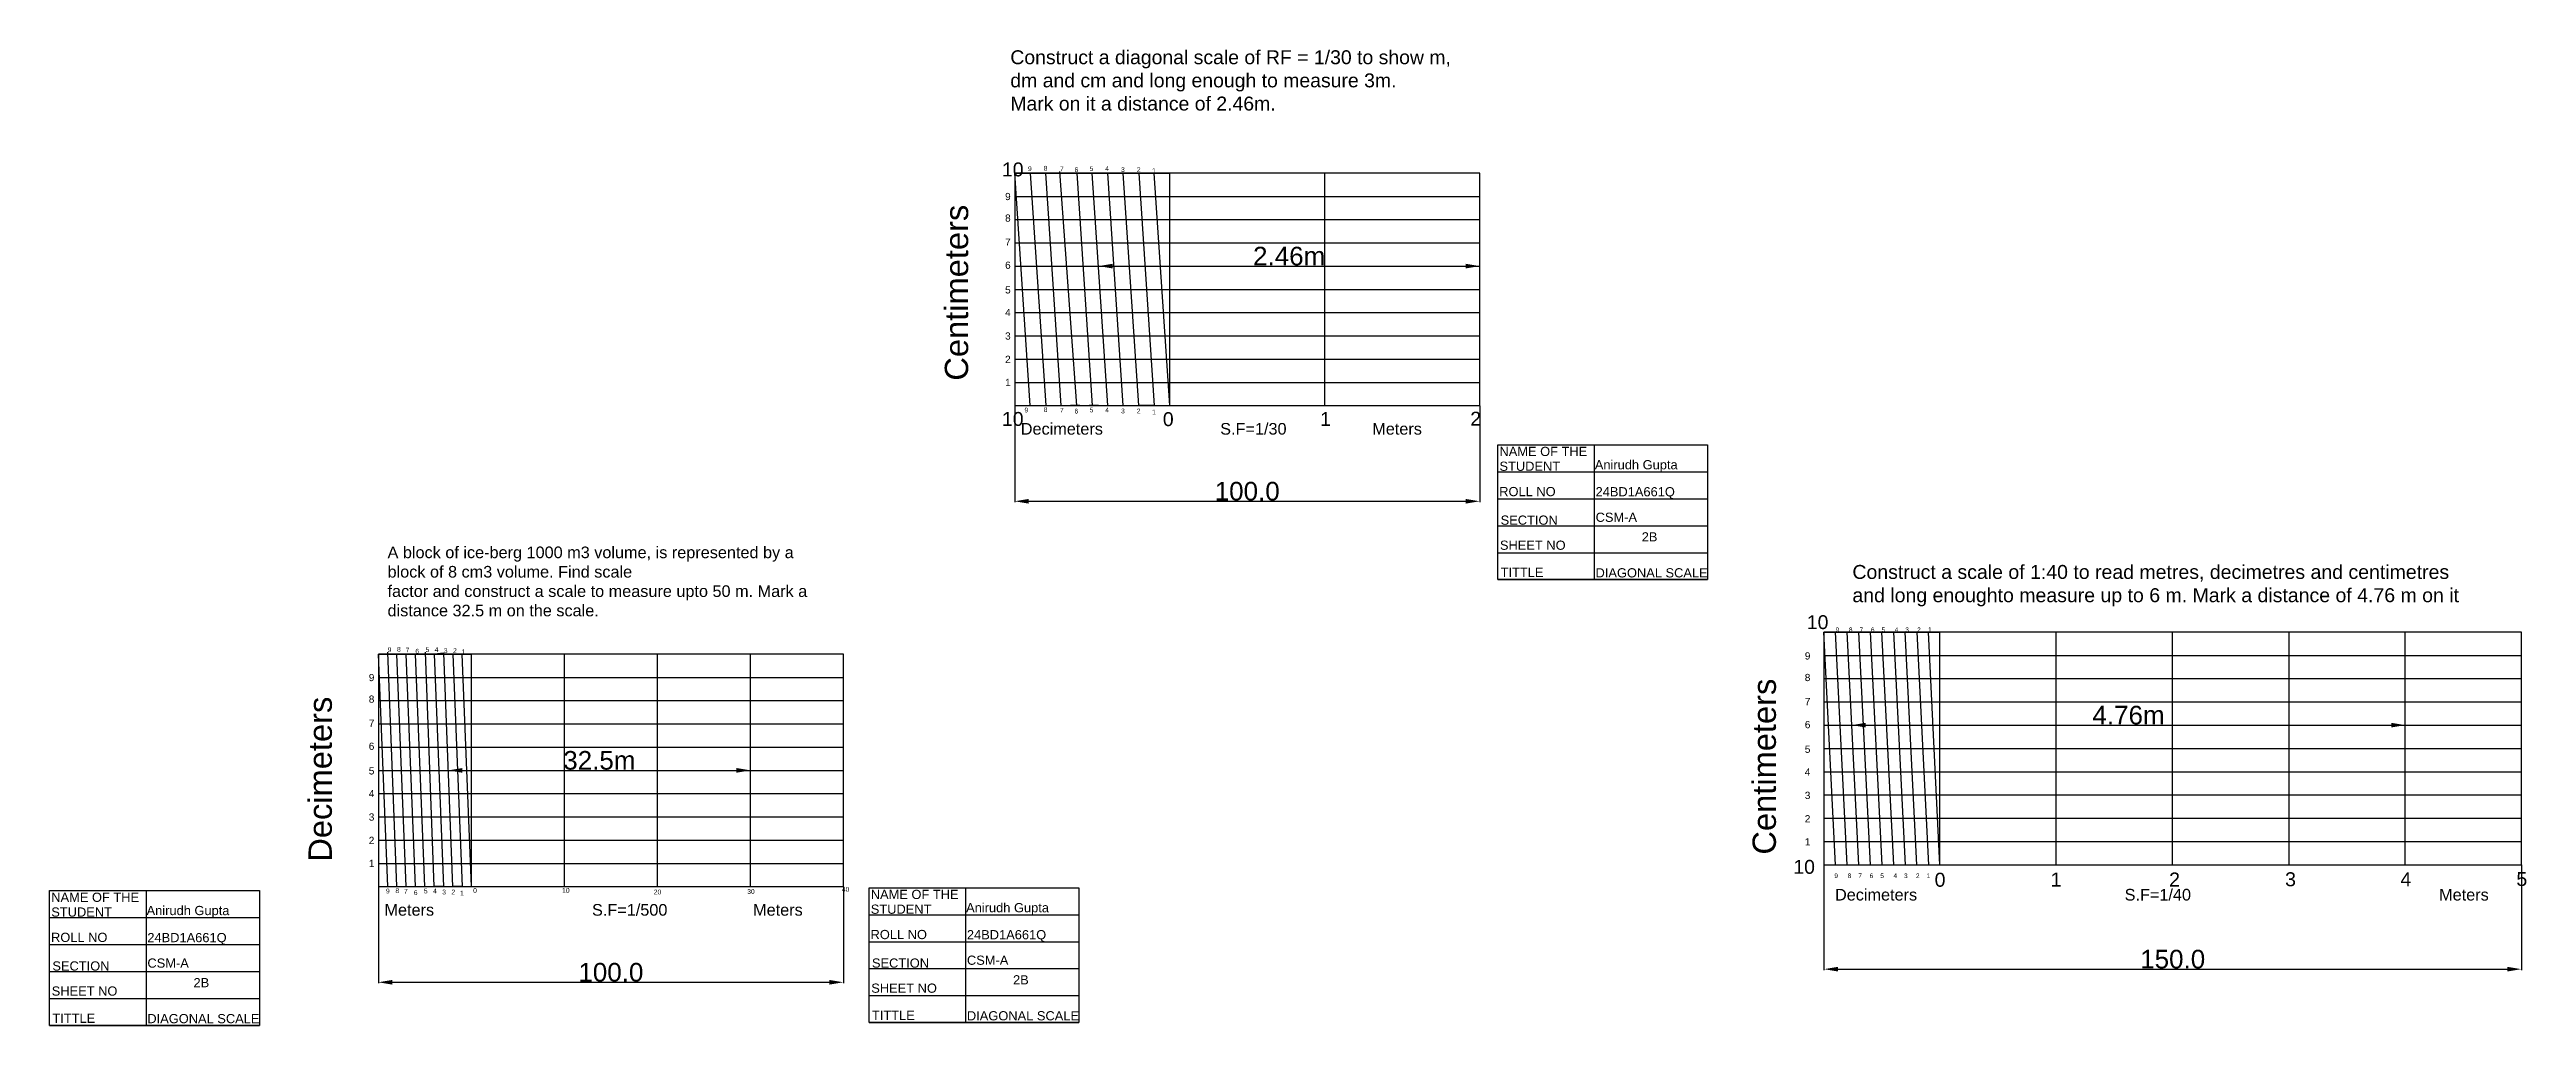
# Model space of a CAD drawing. Header units: millimetres. Extents: x 46 to 2491, y 24 to 306.
# Drawn here: x 908 to 1441, y 76 to 286 of the extents above; entities that cross this region are included whole.
import ezdxf

# ---------------------------------------------------------------- set-up
doc = ezdxf.new("R2010")
doc.units = ezdxf.units.MM
doc.header["$MEASUREMENT"] = 0
doc.header["$PDMODE"] = 1
doc.styles.get("Standard").update_dxf_attribs({"font": 'arial.ttf'})
doc.dimstyles.get("Standard").update_dxf_attribs({"dimtxt": 4, "dimasz": 3, "dimexe": 0.18, "dimexo": 0.0625, "dimgap": 0.09, "dimtad": 1, "dimdec": 1, "dimzin": 0, "dimdsep": 46, "dimtxsty": 'Standard', "dimcen": 0.09, "dimclrd": 6, "dimclre": 4, "dimadec": 0, "dimazin": 0, "dimtfac": 1, "dimtdec": 1, "dimtofl": 0, "dimtmove": 0, "dimatfit": 3, "dimfxl": 1, "dimtolj": 1, "dimtzin": 0, "dimarcsym": 1})

msp = doc.modelspace()

# ---------------------------------------------------------------- texts
for s, height, p in [('10', 2.987, (1112.96, 258.25)), ('9', 1.03, (1118.56, 259.39)), ('8', 1.03, (1121.94, 259.48)), ('7', 1.03, (1125.44, 259.32)), ('6', 1.03, (1128.56, 259.16)), ('5', 1.03, (1131.82, 259.41)), ('4', 1.03, (1135.18, 259.41)), ('3', 1.03, (1138.58, 259.19)), ('2', 1.03, (1141.97, 259.18)), ('1', 1.03, (1145.26, 258.96)), ('9', 1.55, (1113.63, 253.15)), ('8', 1.55, (1113.63, 248.51)), ('7', 1.55, (1113.63, 243.32)), ('6', 1.55, (1113.63, 238.38)), ('5', 1.55, (1113.63, 233.08)), ('4', 1.55, (1113.63, 228.21)), ('3', 1.55, (1113.63, 223.16)), ('2', 1.55, (1113.63, 218.14)), ('1', 1.55, (1113.63, 213.18)), ('9', 1.03, (1117.8, 207.5)), ('8', 1.03, (1121.94, 207.59)), ('7', 1.03, (1125.44, 207.43)), ('6', 1.03, (1128.56, 207.27)), ('5', 1.03, (1131.82, 207.52)), ('4', 1.03, (1135.18, 207.52)), ('3', 1.03, (1138.58, 207.3)), ('2', 1.03, (1141.97, 207.29)), ('1', 1.03, (1145.26, 207.07)), ('10', 2.987, (1112.96, 204.61)), ('0', 2.99, (1147.56, 204.56)), ('1', 2.99, (1181.39, 204.61)), ('2', 2.99, (1213.68, 204.66)), ('NAME OF THE', 1.9784, (1219.95, 198.13)), ('Anirudh Gupta', 1.9784, (1240.45, 195.27)), ('STUDENT        ', 1.9784, (1219.95, 194.95)), ('ROLL NO', 1.978, (1219.9, 189.5)), ('24BD1A661Q', 1.978, (1240.62, 189.46)), ('SECTION', 1.978, (1220.2, 183.36)), ('CSM-A', 1.978, (1240.63, 183.98)), ('2B', 1.978, (1250.54, 179.76)), ('SHEET NO', 1.978, (1220.05, 177.97)), ('TITTLE', 1.978, (1220.2, 172.12)), ('DIAGONAL SCALE', 1.9784, (1240.61, 172.03)), ('10', 2.987, (1286.05, 160.92)), ('9', 0.979, (1292.23, 160.29)), ('8', 0.979, (1295.11, 160.29)), ('7', 0.979, (1297.39, 160.29)), ('6', 0.979, (1299.84, 160.29)), ('5', 0.979, (1302.13, 160.29)), ('4', 0.979, (1304.95, 160.29)), ('3', 0.979, (1307.24, 160.29)), ('2', 0.979, (1309.79, 160.29)), ('1', 0.979, (1312.14, 160.34)), ('9', 1.03, (980.86, 155.98)), ('8', 1.03, (982.87, 156.06)), ('7', 1.03, (984.72, 155.9)), ('6', 1.03, (986.82, 155.65)), ('5', 1.03, (988.99, 155.99)), ('4', 1.03, (990.96, 155.99)), ('3', 1.03, (992.94, 155.77)), ('2', 1.03, (994.92, 155.77)), ('1', 1.03, (996.8, 155.55)), ('9', 1.55, (1285.61, 154.38)), ('9', 1.55, (976.79, 149.73)), ('8', 1.55, (1285.61, 149.74)), ('8', 1.55, (976.79, 145.09)), ('7', 1.55, (1285.61, 144.55)), ('7', 1.55, (976.79, 139.9)), ('6', 1.55, (1285.61, 139.61)), ('6', 1.55, (976.79, 134.96)), ('5', 1.55, (1285.61, 134.32)), ('5', 1.55, (976.79, 129.67)), ('4', 1.55, (1285.61, 129.44)), ('4', 1.55, (976.79, 124.79)), ('3', 1.55, (1285.61, 124.4)), ('3', 1.55, (976.79, 119.75)), ('2', 1.55, (1285.61, 119.37)), ('2', 1.55, (976.79, 114.72)), ('1', 1.55, (1285.61, 114.42)), ('1', 1.55, (976.79, 109.77)), ('10', 2.987, (1283.15, 108.31)), ('9', 0.979, (1291.97, 107.4)), ('8', 0.979, (1294.85, 107.4)), ('7', 0.979, (1297.13, 107.4)), ('6', 0.979, (1299.58, 107.4)), ('5', 0.979, (1301.86, 107.4)), ('4', 0.979, (1304.69, 107.4)), ('3', 0.979, (1306.97, 107.4)), ('2', 0.979, (1309.53, 107.4)), ('1', 0.979, (1311.81, 107.4)), ('0', 3.01, (1313.53, 105.53)), ('1', 3.01, (1338.47, 105.58)), ('2', 3.01, (1363.96, 105.58)), ('3', 3.01, (1388.9, 105.64)), ('4', 3.01, (1413.7, 105.64)), ('5', 3.01, (1438.64, 105.69)), ('NAME OF THE', 1.9784, (908.51, 102.28)), ('Anirudh Gupta', 1.9784, (929.01, 99.43)), ('9', 1.03, (980.5, 104.09)), ('8', 1.03, (982.52, 104.17)), ('7', 1.03, (984.37, 104.02)), ('6', 1.03, (986.47, 103.76)), ('5', 1.03, (988.64, 104.1)), ('4', 1.03, (990.61, 104.1)), ('3', 1.03, (992.59, 103.88)), ('2', 1.03, (994.56, 103.88)), ('1', 1.03, (996.44, 103.66)), ('0', 1.03, (999.24, 104.22)), ('10', 1.035, (1018.37, 104.23)), ('20', 1.035, (1038.09, 103.88)), ('30', 1.035, (1058.18, 104)), ('40', 1.035, (1078.53, 104.46)), ('STUDENT        ', 1.9784, (1084.75, 99.72)), ('NAME OF THE', 1.9784, (1084.75, 102.89)), ('Anirudh Gupta', 1.9784, (1105.25, 100.04)), ('STUDENT        ', 1.9784, (908.51, 99.1)), ('ROLL NO', 1.978, (1084.7, 94.27)), ('24BD1A661Q', 1.978, (1105.42, 94.23)), ('ROLL NO', 1.978, (908.46, 93.66)), ('24BD1A661Q', 1.978, (929.17, 93.61)), ('CSM-A', 1.978, (1105.43, 88.75)), ('SECTION', 1.978, (908.75, 87.51)), ('CSM-A', 1.978, (929.19, 88.13)), ('2B', 1.978, (939.1, 83.92)), ('SECTION', 1.978, (1085, 88.13)), ('2B', 1.978, (1115.34, 84.53)), ('SHEET NO', 1.978, (908.61, 82.12)), ('SHEET NO', 1.978, (1084.85, 82.74)), ('TITTLE', 1.978, (908.76, 76.27)), ('DIAGONAL SCALE', 1.9784, (929.17, 76.19)), ('TITTLE', 1.978, (1085, 76.89)), ('DIAGONAL SCALE', 1.9784, (1105.42, 76.8))]:
    msp.add_text(s, height=height).set_placement(p)
for s, height, p in [('Centimeters', 5.0231, (1105.69, 214.33)), ('Centimeters', 5.0231, (1279.4, 112.44)), ('Decimeters', 5.023, (968.85, 110.91))]:
    msp.add_text(s, height=height, rotation=90).set_placement(p)
at = {"attachment_point": 1}
for s, width, gutter_width, heights, insert, char_height in [('Construct a diagonal scale of RF = 1/30 to show m, dm and cm and long enough to measure 3m.\\PMark on it a distance of 2.46m.', 98.9911, 14.94, [0], (1114.76, 285.36), 2.9872), ('\\A1;\\pxt2;Decimeters                          S.F=1/30                   Meters', 192.0818, 9.99, [13.74], (1117.01, 205.23), 2.5), ('{\\H1.25x;A block of ice-berg 1000 m3 volume, is represented by a block of 8 cm3 volume. Find scale\\Pfactor and construct a scale to measure upto 50 m. Mark a distance 32.5 m on the scale.}', 92.8302, 7.73, [0], (980.83, 178.67), 2), ('Construct a scale of 1:40 to read metres, decimetres and centimetres and long enoughto measure up to 6 m. Mark a distance of 4.76 m on it', 133.5765, 4.89, [0], (1295.85, 174.71), 3), ('\\A1;Meters                                   S.F=1/500                   Meters', 192.0818, 9.99, [13.74], (980.17, 101.81), 2.5), ('\\A1;\\pxt2;Decimeters                                              S.F=1/40                                                       Meters', 192.0818, 9.99, [13.74], (1292.11, 105.07), 2.5)]:
    msp.add_mtext_dynamic_manual_height_columns(s, width=width, gutter_width=gutter_width, heights=heights, dxfattribs=dict(at, insert=insert, char_height=char_height))

# ---------------------------------------------------------------- blocks, each defined once
blk = doc.blocks.new('*D20')
at = {"color": 4, "lineweight": -2, "transparency": 16777216}
for p, q in [((978.86, 105.48), (978.86, 84.81)), ((1078.86, 105.48), (1078.86, 84.81))]:
    blk.add_line(p, q, dxfattribs=at)
at = {"color": 6, "lineweight": -2, "transparency": 16777216}
blk.add_line((981.86, 84.99), (1075.86, 84.99), dxfattribs=at)
at = {"color": 6, "transparency": 16777216}
for points in [[(981.86, 85.49), (981.86, 84.49), (978.86, 84.99)], [(1075.86, 85.49), (1075.86, 84.49), (1078.86, 84.99)]]:
    blk.add_solid(points, dxfattribs=at)
at = {"layer": 'Defpoints', "color": 0, "transparency": 16777216}
for p in [(978.86, 105.55), (1078.86, 105.55), (1078.86, 84.99)]:
    blk.add_point(p, dxfattribs=at)
at = {"color": 0, "transparency": 16777216, "insert": (1028.86, 87.12), "char_height": 4, "attachment_point": 5}
blk.add_mtext('\\A1;100.0', dxfattribs=at)
blk = doc.blocks.new('*D21')
at = {"color": 4, "lineweight": -2, "transparency": 16777216}
for p, q in [((993.9, 130.6), (993.9, 130.37)), ((1058.86, 130.61), (1058.86, 130.73))]:
    blk.add_line(p, q, dxfattribs=at)
at = {"color": 6, "lineweight": -2, "transparency": 16777216}
blk.add_line((996.9, 130.55), (1055.86, 130.55), dxfattribs=at)
at = {"color": 6, "transparency": 16777216}
for points in [[(996.9, 131.05), (996.9, 130.05), (993.9, 130.55)], [(1055.86, 131.05), (1055.86, 130.05), (1058.86, 130.55)]]:
    blk.add_solid(points, dxfattribs=at)
at = {"layer": 'Defpoints', "color": 0, "transparency": 16777216}
for p in [(993.9, 130.66), (1058.86, 130.55), (1058.86, 130.55)]:
    blk.add_point(p, dxfattribs=at)
at = {"color": 0, "transparency": 16777216, "insert": (1026.38, 132.68), "char_height": 4, "attachment_point": 5}
blk.add_mtext('\\A1;32.5m', dxfattribs=at)
blk = doc.blocks.new('*D23')
at = {"color": 4, "lineweight": -2, "transparency": 16777216}
for p, q in [((1115.7, 208.9), (1115.7, 188.22)), ((1215.7, 208.9), (1215.7, 188.22))]:
    blk.add_line(p, q, dxfattribs=at)
at = {"color": 6, "lineweight": -2, "transparency": 16777216}
blk.add_line((1118.7, 188.4), (1212.7, 188.4), dxfattribs=at)
at = {"color": 6, "transparency": 16777216}
for points in [[(1118.7, 188.9), (1118.7, 187.9), (1115.7, 188.4)], [(1212.7, 188.9), (1212.7, 187.9), (1215.7, 188.4)]]:
    blk.add_solid(points, dxfattribs=at)
at = {"layer": 'Defpoints', "color": 0, "transparency": 16777216}
for p in [(1115.7, 208.96), (1215.7, 208.96), (1215.7, 188.4)]:
    blk.add_point(p, dxfattribs=at)
at = {"color": 0, "transparency": 16777216, "insert": (1165.7, 190.54), "char_height": 4, "attachment_point": 5}
blk.add_mtext('\\A1;100.0', dxfattribs=at)
blk = doc.blocks.new('*D24')
at = {"color": 4, "lineweight": -2, "transparency": 16777216}
for p, q in [((1133.74, 239.03), (1133.74, 239.14)), ((1215.7, 239.03), (1215.7, 239.14))]:
    blk.add_line(p, q, dxfattribs=at)
at = {"color": 6, "lineweight": -2, "transparency": 16777216}
blk.add_line((1136.74, 238.96), (1212.7, 238.96), dxfattribs=at)
at = {"color": 6, "transparency": 16777216}
for points in [[(1136.74, 239.46), (1136.74, 238.46), (1133.74, 238.96)], [(1212.7, 239.46), (1212.7, 238.46), (1215.7, 238.96)]]:
    blk.add_solid(points, dxfattribs=at)
at = {"layer": 'Defpoints', "color": 0, "transparency": 16777216}
for p in [(1133.74, 238.96), (1215.7, 238.96), (1215.7, 238.96)]:
    blk.add_point(p, dxfattribs=at)
at = {"color": 0, "transparency": 16777216, "insert": (1174.72, 241.09), "char_height": 4, "attachment_point": 5}
blk.add_mtext('\\A1;2.46m', dxfattribs=at)
blk = doc.blocks.new('*D28')
at = {"color": 4, "lineweight": -2, "transparency": 16777216}
for p, q in [((1289.73, 110.21), (1289.73, 87.63)), ((1439.73, 110.21), (1439.73, 87.63))]:
    blk.add_line(p, q, dxfattribs=at)
at = {"color": 6, "lineweight": -2, "transparency": 16777216}
blk.add_line((1292.73, 87.81), (1436.73, 87.81), dxfattribs=at)
at = {"color": 6, "transparency": 16777216}
for points in [[(1292.73, 88.31), (1292.73, 87.31), (1289.73, 87.81)], [(1436.73, 88.31), (1436.73, 87.31), (1439.73, 87.81)]]:
    blk.add_solid(points, dxfattribs=at)
at = {"layer": 'Defpoints', "color": 0, "transparency": 16777216}
for p in [(1289.73, 110.27), (1439.73, 110.27), (1439.73, 87.81)]:
    blk.add_point(p, dxfattribs=at)
at = {"color": 0, "transparency": 16777216, "insert": (1364.73, 89.94), "char_height": 4, "attachment_point": 5}
blk.add_mtext('\\A1;150.0', dxfattribs=at)
blk = doc.blocks.new('*D33')
at = {"color": 4, "lineweight": -2, "transparency": 16777216}
for p, q in [((1295.73, 140.33), (1295.73, 140.45)), ((1414.73, 140.33), (1414.73, 140.45))]:
    blk.add_line(p, q, dxfattribs=at)
at = {"color": 6, "lineweight": -2, "transparency": 16777216}
blk.add_line((1298.73, 140.27), (1411.73, 140.27), dxfattribs=at)
at = {"color": 6, "transparency": 16777216}
for points in [[(1298.73, 140.77), (1298.73, 139.77), (1295.73, 140.27)], [(1411.73, 140.77), (1411.73, 139.77), (1414.73, 140.27)]]:
    blk.add_solid(points, dxfattribs=at)
at = {"layer": 'Defpoints', "color": 0, "transparency": 16777216}
for p in [(1295.73, 140.27), (1414.73, 140.27), (1414.73, 140.27)]:
    blk.add_point(p, dxfattribs=at)
at = {"color": 0, "transparency": 16777216, "insert": (1355.23, 142.4), "char_height": 4, "attachment_point": 5}
blk.add_mtext('\\A1;4.76m', dxfattribs=at)

# ---------------------------------------------------------------- dimensions: what is measured, and where the dimension line sits
dim = msp.add_linear_dim(base=(1215.7, 238.96), p1=(1133.74, 238.96), p2=(1215.7, 238.96), text='2.46m', dimstyle='Standard')
dim.commit()
dim.dimension.update_dxf_attribs({"geometry": '*D24', "text_midpoint": (1174.72, 238.96), "dimtype": 160})
for base, p1, p2, picture, middle in [((1215.7, 188.4), (1115.7, 208.96), (1215.7, 208.96), '*D23', (1165.7, 188.4)), ((1439.73, 87.81), (1289.73, 110.27), (1439.73, 110.27), '*D28', (1364.73, 87.81)), ((1078.86, 84.99), (978.86, 105.55), (1078.86, 105.55), '*D20', (1028.86, 84.99))]:
    dim = msp.add_linear_dim(base=base, p1=p1, p2=p2, dimstyle='Standard')
    dim.commit()
    dim.dimension.update_dxf_attribs({"geometry": picture, "text_midpoint": middle, "dimtype": 160})
for base, p1, p2, text, picture, middle in [((1414.73, 140.27), (1295.73, 140.27), (1414.73, 140.27), '4.76m', '*D33', (1355.23, 142.4)), ((1058.86, 130.55), (993.9, 130.66), (1058.86, 130.55), '32.5m', '*D21', (1026.38, 132.68))]:
    dim = msp.add_linear_dim(base=base, p1=p1, p2=p2, text=text, dimstyle='Standard')
    dim.commit()
    dim.dimension.update_dxf_attribs({"geometry": picture, "text_midpoint": middle})

# ---------------------------------------------------------------- linework, layer by layer
for p, q in [((1215.7, 258.96), (1115.7, 258.96)), ((1115.7, 258.96), (1115.7, 208.96)), ((1115.7, 258.96), (1135.7, 258.96)), ((1115.7, 258.96), (1149.03, 258.96)), ((1119.03, 208.96), (1115.7, 258.96)), ((1119.03, 258.96), (1122.36, 208.96)), ((1125.7, 208.96), (1122.36, 258.96)), ((1129.03, 208.96), (1125.44, 259.32)), ((1132.7, 258.96), (1128.56, 258.96)), ((1129.03, 258.96), (1132.36, 208.96)), ((1133.7, 258.96), (1131.7, 258.96)), ((1135.7, 208.96), (1132.36, 258.96)), ((1139.03, 208.96), (1135.7, 258.96)), ((1142.36, 208.96), (1139.03, 258.96)), ((1145.7, 258.96), (1142.36, 258.96)), ((1142.36, 258.96), (1145.7, 208.96)), ((1149.03, 208.96), (1145.7, 258.96)), ((1149.03, 208.96), (1149.03, 258.96)), ((1182.36, 208.96), (1182.36, 258.96)), ((1215.7, 208.96), (1215.7, 258.96)), ((1115.7, 253.96), (1215.7, 253.96)), ((1115.7, 248.96), (1215.7, 248.96)), ((1115.7, 243.96), (1215.7, 243.96)), ((1115.7, 238.96), (1215.7, 238.96)), ((1115.7, 233.96), (1215.7, 233.96)), ((1115.7, 228.96), (1215.7, 228.96)), ((1115.7, 223.96), (1215.7, 223.96)), ((1115.7, 218.96), (1215.7, 218.96)), ((1115.7, 213.96), (1215.7, 213.96)), ((1115.7, 208.96), (1215.7, 208.96)), ((1115.7, 208.96), (1149.03, 208.96)), ((1129.7, 208.96), (1127.7, 208.96)), ((1133.7, 208.96), (1131.7, 208.96)), ((1145.7, 208.96), (1142.36, 208.96)), ((1240.34, 200.53), (1240.34, 171.56)), ((1219.58, 194.74), (1264.72, 194.74)), ((1219.58, 188.94), (1264.72, 188.94)), ((1219.58, 183.15), (1264.72, 183.15)), ((1219.58, 177.35), (1264.72, 177.35)), ((1219.58, 177.35), (1264.72, 177.35)), ((1219.58, 171.56), (1264.72, 171.56)), ((1439.73, 160.27), (1289.73, 160.27)), ((1289.73, 160.27), (1289.73, 110.27)), ((1289.73, 160.27), (1314.68, 160.27)), ((1292.23, 110.27), (1289.73, 160.27)), ((1294.73, 110.27), (1292.23, 160.27)), ((1297.23, 110.27), (1294.72, 160.27)), ((1299.73, 110.27), (1297.22, 160.27)), ((1302.23, 110.27), (1299.71, 160.27)), ((1304.73, 110.27), (1302.21, 160.27)), ((1307.2, 160.27), (1304.7, 160.27)), ((1304.7, 160.27), (1307.23, 110.27)), ((1309.73, 110.27), (1307.2, 160.27)), ((1312.19, 160.27), (1309.69, 160.27)), ((1309.69, 160.27), (1312.23, 110.27)), ((1314.68, 110.27), (1312.19, 160.27)), ((1314.68, 110.27), (1314.68, 160.27)), ((1339.67, 110.27), (1339.67, 160.27)), ((1364.72, 110.27), (1364.72, 160.27)), ((1389.76, 110.27), (1389.76, 160.27)), ((1414.73, 110.27), (1414.73, 160.27)), ((1439.73, 110.27), (1439.73, 160.27)), ((1078.86, 155.55), (978.86, 155.55)), ((978.86, 155.55), (978.86, 105.55)), ((978.86, 155.55), (998.86, 155.55)), ((980.86, 105.55), (978.86, 155.55)), ((982.86, 105.55), (980.86, 155.98)), ((984.86, 105.55), (982.86, 155.55)), ((986.86, 105.55), (984.86, 155.55)), ((988.86, 105.55), (986.86, 155.55)), ((990.86, 105.55), (988.99, 155.99)), ((992.94, 155.77), (990.86, 155.55)), ((990.86, 155.55), (992.86, 105.55)), ((994.86, 105.55), (992.94, 155.77)), ((996.86, 155.55), (994.86, 155.55)), ((994.86, 155.55), (996.86, 105.55)), ((998.86, 105.55), (996.86, 155.55)), ((998.86, 105.55), (998.86, 155.55)), ((1018.86, 105.55), (1018.86, 155.55)), ((1038.86, 105.55), (1038.86, 155.55)), ((1058.86, 105.55), (1058.86, 155.55)), ((1078.86, 105.55), (1078.86, 155.55)), ((1289.73, 155.27), (1439.73, 155.27)), ((978.86, 150.55), (1078.86, 150.55)), ((1289.73, 150.27), (1439.73, 150.27)), ((978.86, 145.55), (1078.86, 145.55)), ((1289.73, 145.27), (1439.73, 145.27)), ((978.86, 140.55), (1078.86, 140.55)), ((1289.73, 140.27), (1439.73, 140.27)), ((978.86, 135.55), (1078.86, 135.55)), ((1289.73, 135.27), (1439.73, 135.27)), ((978.86, 130.55), (1078.86, 130.55)), ((1289.73, 130.27), (1439.73, 130.27)), ((978.86, 125.55), (1078.86, 125.55)), ((1289.73, 125.27), (1439.73, 125.27)), ((978.86, 120.55), (1078.86, 120.55)), ((1289.73, 120.27), (1439.73, 120.27)), ((978.86, 115.55), (1078.86, 115.55)), ((1289.73, 115.27), (1439.73, 115.27)), ((978.86, 110.55), (1078.86, 110.55)), ((1289.73, 110.27), (1439.73, 110.27)), ((1289.73, 110.27), (1314.73, 110.27)), ((928.9, 104.69), (928.9, 75.71)), ((978.86, 105.55), (1078.86, 105.55)), ((978.86, 105.55), (998.86, 105.55)), ((992.86, 105.55), (990.86, 105.55)), ((996.86, 105.55), (994.86, 105.55)), ((1105.14, 105.3), (1105.14, 76.33)), ((908.14, 98.89), (953.28, 98.89)), ((1084.38, 99.51), (1129.52, 99.51)), ((908.14, 93.1), (953.28, 93.1)), ((1084.38, 93.71), (1129.52, 93.71)), ((908.14, 87.3), (953.28, 87.3)), ((1084.38, 87.92), (1129.52, 87.92)), ((908.14, 81.51), (953.28, 81.51)), ((908.14, 81.51), (953.28, 81.51)), ((1084.38, 82.12), (1129.52, 82.12)), ((1084.38, 82.12), (1129.52, 82.12)), ((908.14, 75.71), (953.28, 75.71)), ((1084.38, 76.33), (1129.52, 76.33))]:
    msp.add_line(p, q)
for points in [[(1219.58, 200.53), (1264.72, 200.53), (1264.72, 171.56), (1219.58, 171.56)], [(908.14, 104.69), (953.28, 104.69), (953.28, 75.71), (908.14, 75.71)], [(1084.38, 105.3), (1129.52, 105.3), (1129.52, 76.33), (1084.38, 76.33)]]:
    msp.add_lwpolyline(points, close=True)
for p in [(1292.23, 160.27), (1294.72, 160.27), (1297.22, 160.27), (1299.71, 160.27), (1302.21, 160.27), (1304.7, 160.27), (1307.2, 160.27), (1309.69, 160.27), (1312.19, 160.27), (980.86, 155.55), (982.86, 155.55), (984.86, 155.55), (986.86, 155.55), (988.86, 155.55), (990.86, 155.55), (992.86, 155.55), (994.86, 155.55), (996.86, 155.55), (1140.08, 157.07), (1143.42, 157.07), (1146.75, 157.07), (1150.08, 157.07), (1153.42, 157.07), (1156.75, 157.07), (1160.08, 157.07), (1163.42, 157.07), (1166.75, 157.07), (1289.73, 155.27), (978.86, 150.55), (1289.73, 150.27), (978.86, 145.55), (1289.73, 145.27), (978.86, 140.55), (1289.73, 140.27), (978.86, 135.55), (1289.73, 135.27), (978.86, 130.55), (1289.73, 130.27), (978.86, 125.55), (1289.73, 125.27), (978.86, 120.55), (1289.73, 120.27), (978.86, 115.55), (1289.73, 115.27), (978.86, 110.55), (1140.08, 107.07), (1143.42, 107.07), (1146.75, 107.07), (1150.08, 107.07), (1153.42, 107.07), (1156.75, 107.07), (1160.08, 107.07), (1163.42, 107.07), (1166.75, 107.07), (1170.08, 107.07), (1203.42, 107.07), (1292.23, 110.27), (1294.73, 110.27), (1297.23, 110.27), (1299.73, 110.27), (1302.23, 110.27), (1304.73, 110.27), (1307.23, 110.27), (1309.73, 110.27), (1312.23, 110.27), (1314.73, 110.27), (1339.73, 110.27), (1364.73, 110.27), (1389.73, 110.27), (1414.73, 110.27), (980.86, 105.55), (982.86, 105.55), (984.86, 105.55), (986.86, 105.55), (988.86, 105.55), (990.86, 105.55), (992.86, 105.55), (994.86, 105.55), (996.86, 105.55), (998.86, 105.55), (1018.86, 105.55), (1038.86, 105.55), (1058.86, 105.55)]:
    msp.add_point(p)

msp.set_redraw_order([(e.dxf.handle, doc.entitydb.next_handle()) for e in msp.query("TEXT MTEXT ATTDEF DIMENSION ARC_DIMENSION")])  # texts and dimensions are drawn at this point

doc.saveas('drawing.dxf')
